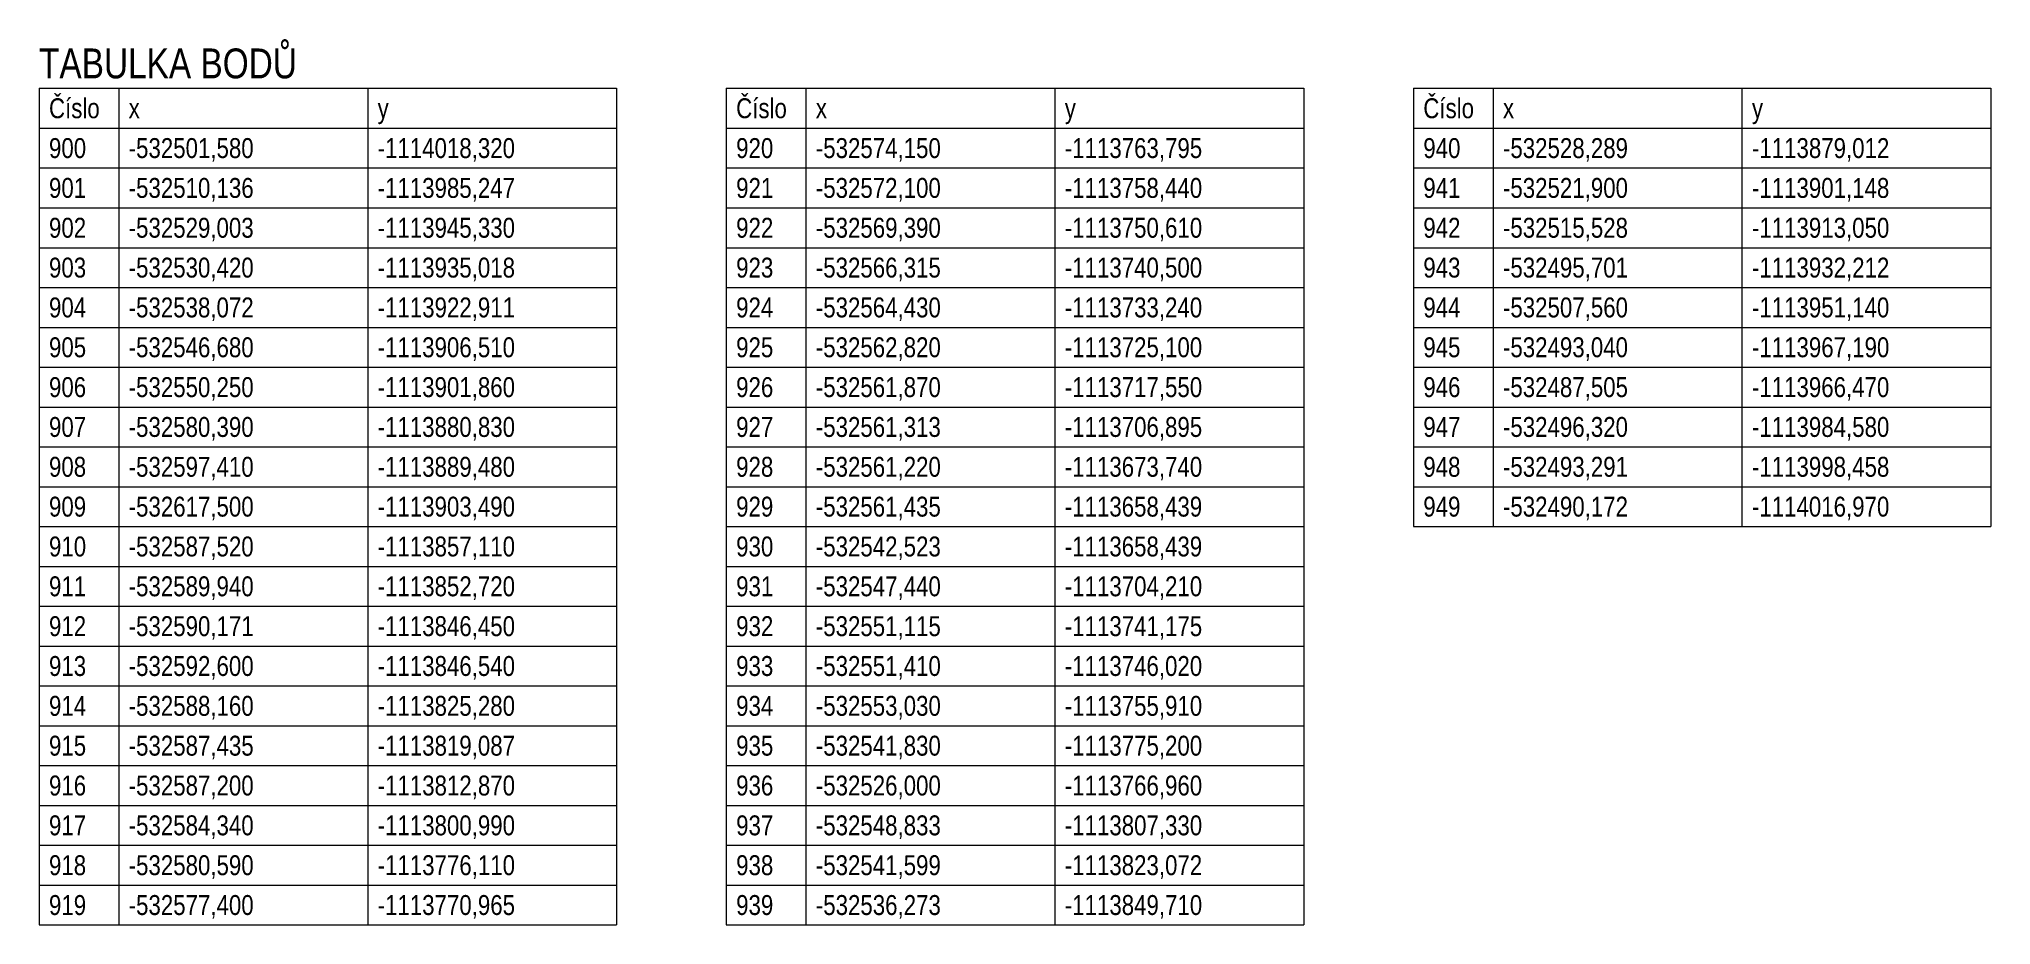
# Model space of a CAD drawing. Header units: millimetres. Extents: x -533422 to -532014, y -1115269 to -1112931.
# Drawn here: x -532648.6 to -532452.6, y -1115268.8 to -1115179.8 of the extents above; entities that cross this region are included whole.
import ezdxf

# ---------------------------------------------------------------- set-up
doc = ezdxf.new("R2010")
doc.units = ezdxf.units.MM
doc.layers.add('drážní pozemek body', color=1, linetype='Continuous', lineweight=18)
doc.styles.get("Standard").update_dxf_attribs({"font": 'arial.ttf'})

msp = doc.modelspace()

# ---------------------------------------------------------------- texts
at = {"layer": 'drážní pozemek body', "color": 0, "width": 0.8}
for s, height, p in [('TABULKA BODŮ', 3, (-532648.6338, -1115183.7705)), ('Číslo', 2, (-532647.6338, -1115187.7705)), ('x', 2, (-532639.6338, -1115187.7705)), ('y', 2, (-532614.6338, -1115187.7705)), ('Číslo', 2, (-532578.6338, -1115187.7705)), ('x', 2, (-532570.6338, -1115187.7705)), ('y', 2, (-532545.6338, -1115187.7705)), ('Číslo', 2, (-532509.6338, -1115187.7705)), ('x', 2, (-532501.6338, -1115187.7705)), ('y', 2, (-532476.6338, -1115187.7705)), ('900', 2, (-532647.6338, -1115191.7705)), ('-532501,580', 2, (-532639.6338, -1115191.7705)), ('-1114018,320', 2, (-532614.6338, -1115191.7705)), ('920', 2, (-532578.6338, -1115191.7705)), ('-532574,150', 2, (-532570.6338, -1115191.7705)), ('-1113763,795', 2, (-532545.6338, -1115191.7705)), ('940', 2, (-532509.6338, -1115191.7705)), ('-532528,289', 2, (-532501.6338, -1115191.7705)), ('-1113879,012', 2, (-532476.6338, -1115191.7705)), ('901', 2, (-532647.6338, -1115195.7705)), ('-532510,136', 2, (-532639.6338, -1115195.7705)), ('-1113985,247', 2, (-532614.6338, -1115195.7705)), ('921', 2, (-532578.6338, -1115195.7705)), ('-532572,100', 2, (-532570.6338, -1115195.7705)), ('-1113758,440', 2, (-532545.6338, -1115195.7705)), ('941', 2, (-532509.6338, -1115195.7705)), ('-532521,900', 2, (-532501.6338, -1115195.7705)), ('-1113901,148', 2, (-532476.6338, -1115195.7705)), ('902', 2, (-532647.6338, -1115199.7705)), ('-532529,003', 2, (-532639.6338, -1115199.7705)), ('-1113945,330', 2, (-532614.6338, -1115199.7705)), ('922', 2, (-532578.6338, -1115199.7705)), ('-532569,390', 2, (-532570.6338, -1115199.7705)), ('-1113750,610', 2, (-532545.6338, -1115199.7705)), ('942', 2, (-532509.6338, -1115199.7705)), ('-532515,528', 2, (-532501.6338, -1115199.7705)), ('-1113913,050', 2, (-532476.6338, -1115199.7705)), ('903', 2, (-532647.6338, -1115203.7705)), ('-532530,420', 2, (-532639.6338, -1115203.7705)), ('-1113935,018', 2, (-532614.6338, -1115203.7705)), ('923', 2, (-532578.6338, -1115203.7705)), ('-532566,315', 2, (-532570.6338, -1115203.7705)), ('-1113740,500', 2, (-532545.6338, -1115203.7705)), ('943', 2, (-532509.6338, -1115203.7705)), ('-532495,701', 2, (-532501.6338, -1115203.7705)), ('-1113932,212', 2, (-532476.6338, -1115203.7705)), ('904', 2, (-532647.6338, -1115207.7705)), ('-532538,072', 2, (-532639.6338, -1115207.7705)), ('-1113922,911', 2, (-532614.6338, -1115207.7705)), ('924', 2, (-532578.6338, -1115207.7705)), ('-532564,430', 2, (-532570.6338, -1115207.7705)), ('-1113733,240', 2, (-532545.6338, -1115207.7705)), ('944', 2, (-532509.6338, -1115207.7705)), ('-532507,560', 2, (-532501.6338, -1115207.7705)), ('-1113951,140', 2, (-532476.6338, -1115207.7705)), ('905', 2, (-532647.6338, -1115211.7705)), ('-532546,680', 2, (-532639.6338, -1115211.7705)), ('-1113906,510', 2, (-532614.6338, -1115211.7705)), ('925', 2, (-532578.6338, -1115211.7705)), ('-532562,820', 2, (-532570.6338, -1115211.7705)), ('-1113725,100', 2, (-532545.6338, -1115211.7705)), ('945', 2, (-532509.6338, -1115211.7705)), ('-532493,040', 2, (-532501.6338, -1115211.7705)), ('-1113967,190', 2, (-532476.6338, -1115211.7705)), ('906', 2, (-532647.6338, -1115215.7705)), ('-532550,250', 2, (-532639.6338, -1115215.7705)), ('-1113901,860', 2, (-532614.6338, -1115215.7705)), ('926', 2, (-532578.6338, -1115215.7705)), ('-532561,870', 2, (-532570.6338, -1115215.7705)), ('-1113717,550', 2, (-532545.6338, -1115215.7705)), ('946', 2, (-532509.6338, -1115215.7705)), ('-532487,505', 2, (-532501.6338, -1115215.7705)), ('-1113966,470', 2, (-532476.6338, -1115215.7705)), ('907', 2, (-532647.6338, -1115219.7705)), ('-532580,390', 2, (-532639.6338, -1115219.7705)), ('-1113880,830', 2, (-532614.6338, -1115219.7705)), ('927', 2, (-532578.6338, -1115219.7705)), ('-532561,313', 2, (-532570.6338, -1115219.7705)), ('-1113706,895', 2, (-532545.6338, -1115219.7705)), ('947', 2, (-532509.6338, -1115219.7705)), ('-532496,320', 2, (-532501.6338, -1115219.7705)), ('-1113984,580', 2, (-532476.6338, -1115219.7705)), ('908', 2, (-532647.6338, -1115223.7705)), ('-532597,410', 2, (-532639.6338, -1115223.7705)), ('-1113889,480', 2, (-532614.6338, -1115223.7705)), ('928', 2, (-532578.6338, -1115223.7705)), ('-532561,220', 2, (-532570.6338, -1115223.7705)), ('-1113673,740', 2, (-532545.6338, -1115223.7705)), ('948', 2, (-532509.6338, -1115223.7705)), ('-532493,291', 2, (-532501.6338, -1115223.7705)), ('-1113998,458', 2, (-532476.6338, -1115223.7705)), ('909', 2, (-532647.6338, -1115227.7705)), ('-532617,500', 2, (-532639.6338, -1115227.7705)), ('-1113903,490', 2, (-532614.6338, -1115227.7705)), ('929', 2, (-532578.6338, -1115227.7705)), ('-532561,435', 2, (-532570.6338, -1115227.7705)), ('-1113658,439', 2, (-532545.6338, -1115227.7705)), ('949', 2, (-532509.6338, -1115227.7705)), ('-532490,172', 2, (-532501.6338, -1115227.7705)), ('-1114016,970', 2, (-532476.6338, -1115227.7705)), ('910', 2, (-532647.6338, -1115231.7705)), ('-532587,520', 2, (-532639.6338, -1115231.7705)), ('-1113857,110', 2, (-532614.6338, -1115231.7705)), ('930', 2, (-532578.6338, -1115231.7705)), ('-532542,523', 2, (-532570.6338, -1115231.7705)), ('-1113658,439', 2, (-532545.6338, -1115231.7705)), ('911', 2, (-532647.6338, -1115235.7705)), ('-532589,940', 2, (-532639.6338, -1115235.7705)), ('-1113852,720', 2, (-532614.6338, -1115235.7705)), ('931', 2, (-532578.6338, -1115235.7705)), ('-532547,440', 2, (-532570.6338, -1115235.7705)), ('-1113704,210', 2, (-532545.6338, -1115235.7705)), ('912', 2, (-532647.6338, -1115239.7705)), ('-532590,171', 2, (-532639.6338, -1115239.7705)), ('-1113846,450', 2, (-532614.6338, -1115239.7705)), ('932', 2, (-532578.6338, -1115239.7705)), ('-532551,115', 2, (-532570.6338, -1115239.7705)), ('-1113741,175', 2, (-532545.6338, -1115239.7705)), ('913', 2, (-532647.6338, -1115243.7705)), ('-532592,600', 2, (-532639.6338, -1115243.7705)), ('-1113846,540', 2, (-532614.6338, -1115243.7705)), ('933', 2, (-532578.6338, -1115243.7705)), ('-532551,410', 2, (-532570.6338, -1115243.7705)), ('-1113746,020', 2, (-532545.6338, -1115243.7705)), ('914', 2, (-532647.6338, -1115247.7705)), ('-532588,160', 2, (-532639.6338, -1115247.7705)), ('-1113825,280', 2, (-532614.6338, -1115247.7705)), ('934', 2, (-532578.6338, -1115247.7705)), ('-532553,030', 2, (-532570.6338, -1115247.7705)), ('-1113755,910', 2, (-532545.6338, -1115247.7705)), ('915', 2, (-532647.6338, -1115251.7705)), ('-532587,435', 2, (-532639.6338, -1115251.7705)), ('-1113819,087', 2, (-532614.6338, -1115251.7705)), ('935', 2, (-532578.6338, -1115251.7705)), ('-532541,830', 2, (-532570.6338, -1115251.7705)), ('-1113775,200', 2, (-532545.6338, -1115251.7705)), ('916', 2, (-532647.6338, -1115255.7705)), ('-532587,200', 2, (-532639.6338, -1115255.7705)), ('-1113812,870', 2, (-532614.6338, -1115255.7705)), ('936', 2, (-532578.6338, -1115255.7705)), ('-532526,000', 2, (-532570.6338, -1115255.7705)), ('-1113766,960', 2, (-532545.6338, -1115255.7705)), ('917', 2, (-532647.6338, -1115259.7705)), ('-532584,340', 2, (-532639.6338, -1115259.7705)), ('-1113800,990', 2, (-532614.6338, -1115259.7705)), ('937', 2, (-532578.6338, -1115259.7705)), ('-532548,833', 2, (-532570.6338, -1115259.7705)), ('-1113807,330', 2, (-532545.6338, -1115259.7705)), ('918', 2, (-532647.6338, -1115263.7705)), ('-532580,590', 2, (-532639.6338, -1115263.7705)), ('-1113776,110', 2, (-532614.6338, -1115263.7705)), ('938', 2, (-532578.6338, -1115263.7705)), ('-532541,599', 2, (-532570.6338, -1115263.7705)), ('-1113823,072', 2, (-532545.6338, -1115263.7705)), ('919', 2, (-532647.6338, -1115267.7705)), ('-532577,400', 2, (-532639.6338, -1115267.7705)), ('-1113770,965', 2, (-532614.6338, -1115267.7705)), ('939', 2, (-532578.6338, -1115267.7705)), ('-532536,273', 2, (-532570.6338, -1115267.7705)), ('-1113849,710', 2, (-532545.6338, -1115267.7705))]:
    msp.add_text(s, height=height, dxfattribs=at).set_placement(p)

# ---------------------------------------------------------------- linework, layer by layer
at = {"layer": 'drážní pozemek body', "color": 0}
for p, q in [((-532648.6338, -1115184.7705), (-532590.6338, -1115184.7705)), ((-532648.6338, -1115184.7705), (-532648.6338, -1115268.7705)), ((-532640.6338, -1115184.7705), (-532640.6338, -1115268.7705)), ((-532615.6338, -1115184.7705), (-532615.6338, -1115268.7705)), ((-532590.6338, -1115184.7705), (-532590.6338, -1115268.7705)), ((-532579.6338, -1115184.7705), (-532521.6338, -1115184.7705)), ((-532579.6338, -1115184.7705), (-532579.6338, -1115268.7705)), ((-532571.6338, -1115184.7705), (-532571.6338, -1115268.7705)), ((-532546.6338, -1115184.7705), (-532546.6338, -1115268.7705)), ((-532521.6338, -1115184.7705), (-532521.6338, -1115268.7705)), ((-532510.6338, -1115184.7705), (-532452.6338, -1115184.7705)), ((-532510.6338, -1115184.7705), (-532510.6338, -1115228.7705)), ((-532502.6338, -1115184.7705), (-532502.6338, -1115228.7705)), ((-532477.6338, -1115184.7705), (-532477.6338, -1115228.7705)), ((-532452.6338, -1115184.7705), (-532452.6338, -1115228.7705)), ((-532648.6338, -1115188.7705), (-532590.6338, -1115188.7705)), ((-532579.6338, -1115188.7705), (-532521.6338, -1115188.7705)), ((-532510.6338, -1115188.7705), (-532452.6338, -1115188.7705)), ((-532648.6338, -1115192.7705), (-532590.6338, -1115192.7705)), ((-532579.6338, -1115192.7705), (-532521.6338, -1115192.7705)), ((-532510.6338, -1115192.7705), (-532452.6338, -1115192.7705)), ((-532648.6338, -1115196.7705), (-532590.6338, -1115196.7705)), ((-532579.6338, -1115196.7705), (-532521.6338, -1115196.7705)), ((-532510.6338, -1115196.7705), (-532452.6338, -1115196.7705)), ((-532648.6338, -1115200.7705), (-532590.6338, -1115200.7705)), ((-532579.6338, -1115200.7705), (-532521.6338, -1115200.7705)), ((-532510.6338, -1115200.7705), (-532452.6338, -1115200.7705)), ((-532648.6338, -1115204.7705), (-532590.6338, -1115204.7705)), ((-532579.6338, -1115204.7705), (-532521.6338, -1115204.7705)), ((-532510.6338, -1115204.7705), (-532452.6338, -1115204.7705)), ((-532648.6338, -1115208.7705), (-532590.6338, -1115208.7705)), ((-532579.6338, -1115208.7705), (-532521.6338, -1115208.7705)), ((-532510.6338, -1115208.7705), (-532452.6338, -1115208.7705)), ((-532648.6338, -1115212.7705), (-532590.6338, -1115212.7705)), ((-532579.6338, -1115212.7705), (-532521.6338, -1115212.7705)), ((-532510.6338, -1115212.7705), (-532452.6338, -1115212.7705)), ((-532648.6338, -1115216.7705), (-532590.6338, -1115216.7705)), ((-532579.6338, -1115216.7705), (-532521.6338, -1115216.7705)), ((-532510.6338, -1115216.7705), (-532452.6338, -1115216.7705)), ((-532648.6338, -1115220.7705), (-532590.6338, -1115220.7705)), ((-532579.6338, -1115220.7705), (-532521.6338, -1115220.7705)), ((-532510.6338, -1115220.7705), (-532452.6338, -1115220.7705)), ((-532648.6338, -1115224.7705), (-532590.6338, -1115224.7705)), ((-532579.6338, -1115224.7705), (-532521.6338, -1115224.7705)), ((-532510.6338, -1115224.7705), (-532452.6338, -1115224.7705)), ((-532648.6338, -1115228.7705), (-532590.6338, -1115228.7705)), ((-532579.6338, -1115228.7705), (-532521.6338, -1115228.7705)), ((-532510.6338, -1115228.7705), (-532452.6338, -1115228.7705)), ((-532648.6338, -1115232.7705), (-532590.6338, -1115232.7705)), ((-532579.6338, -1115232.7705), (-532521.6338, -1115232.7705)), ((-532648.6338, -1115236.7705), (-532590.6338, -1115236.7705)), ((-532579.6338, -1115236.7705), (-532521.6338, -1115236.7705)), ((-532648.6338, -1115240.7705), (-532590.6338, -1115240.7705)), ((-532579.6338, -1115240.7705), (-532521.6338, -1115240.7705)), ((-532648.6338, -1115244.7705), (-532590.6338, -1115244.7705)), ((-532579.6338, -1115244.7705), (-532521.6338, -1115244.7705)), ((-532648.6338, -1115248.7705), (-532590.6338, -1115248.7705)), ((-532579.6338, -1115248.7705), (-532521.6338, -1115248.7705)), ((-532648.6338, -1115252.7705), (-532590.6338, -1115252.7705)), ((-532579.6338, -1115252.7705), (-532521.6338, -1115252.7705)), ((-532648.6338, -1115256.7705), (-532590.6338, -1115256.7705)), ((-532579.6338, -1115256.7705), (-532521.6338, -1115256.7705)), ((-532648.6338, -1115260.7705), (-532590.6338, -1115260.7705)), ((-532579.6338, -1115260.7705), (-532521.6338, -1115260.7705)), ((-532648.6338, -1115264.7705), (-532590.6338, -1115264.7705)), ((-532579.6338, -1115264.7705), (-532521.6338, -1115264.7705)), ((-532648.6338, -1115268.7705), (-532590.6338, -1115268.7705)), ((-532579.6338, -1115268.7705), (-532521.6338, -1115268.7705))]:
    msp.add_line(p, q, dxfattribs=at)

msp.set_redraw_order([(e.dxf.handle, doc.entitydb.next_handle()) for e in msp.query("TEXT MTEXT ATTDEF DIMENSION ARC_DIMENSION")])  # texts and dimensions are drawn at this point

doc.saveas('drawing.dxf')
